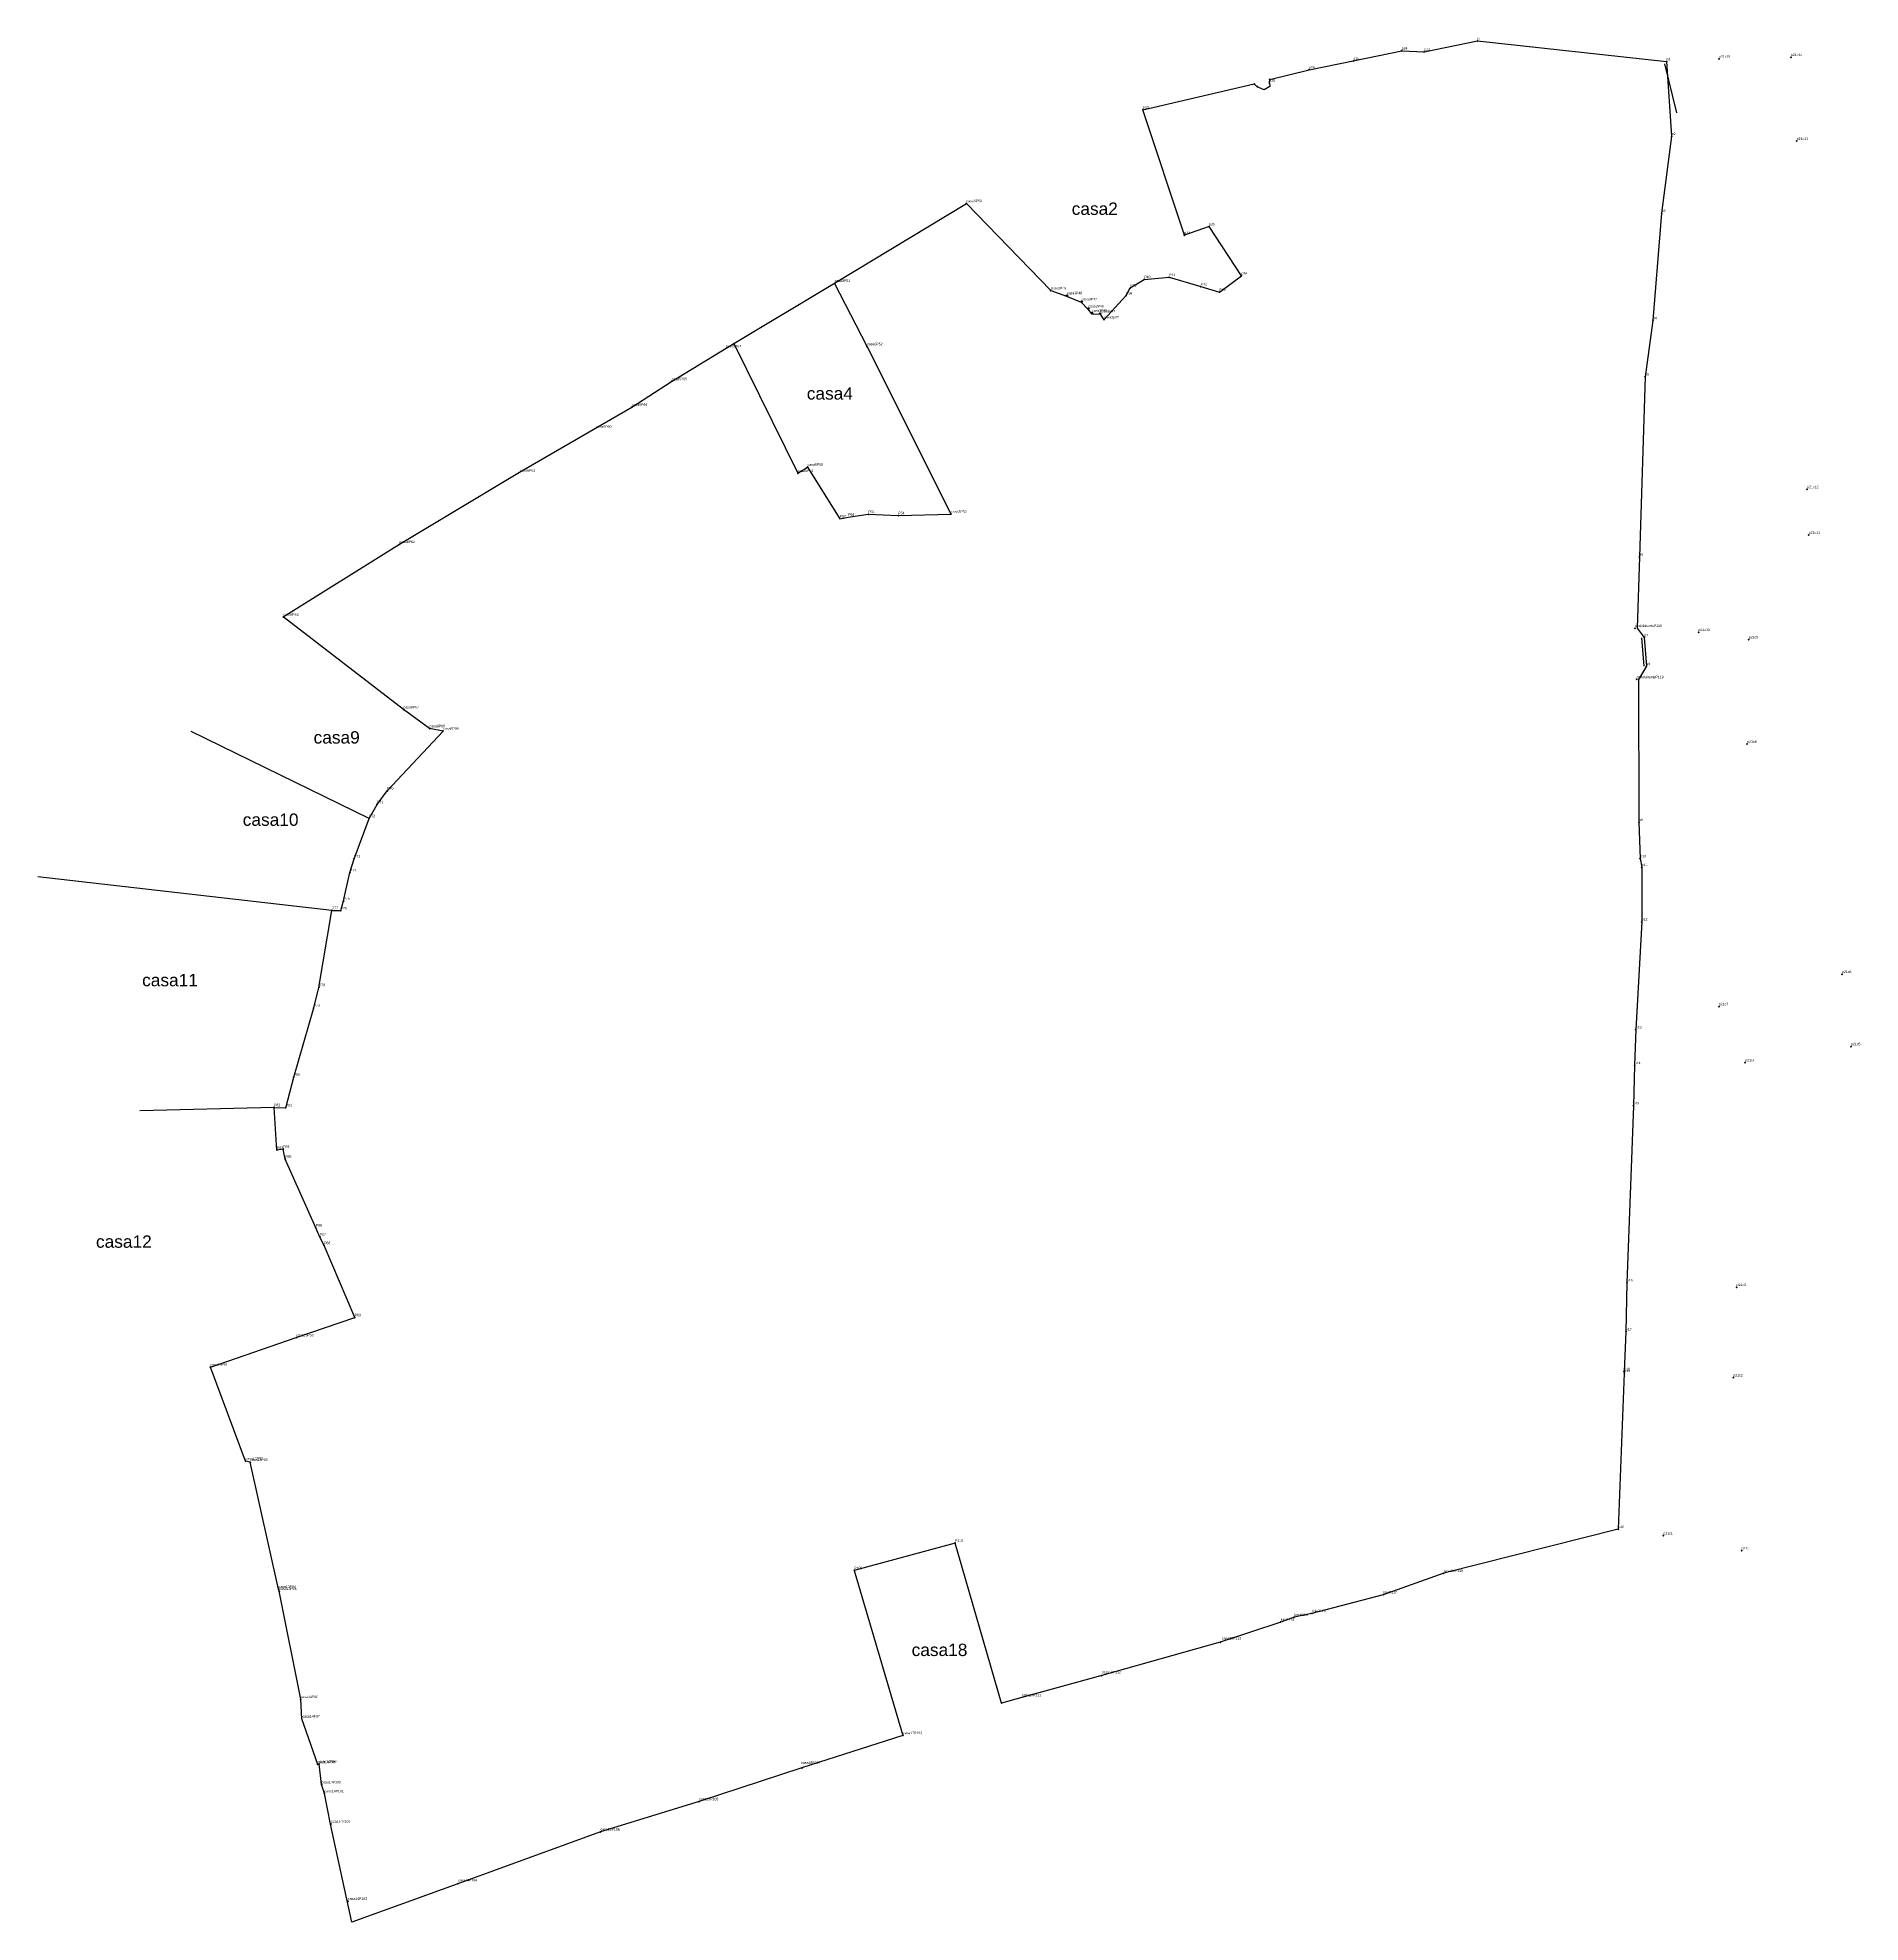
# Model space of a CAD drawing. Header units: millimetres. Extents: x 571067 to 574890, y 1333625 to 1334622.
# Drawn here: x 571067.5 to 571435.5, y 1334162.4 to 1334542.9 of the extents above; entities that cross this region are included whole.
import ezdxf

# ---------------------------------------------------------------- set-up
doc = ezdxf.new("R2010")
doc.units = ezdxf.units.MM
doc.layers.add('Point', color=5, linetype='Continuous', lineweight=100)
doc.layers.add('Point_Name', color=1, linetype='Continuous', lineweight=100)
doc.styles.get("Standard").update_dxf_attribs({"font": 'arial.ttf'})

msp = doc.modelspace()

# ---------------------------------------------------------------- linework, layer by layer
at = {"color": 4}
for points in [[(571316.15, 1334533.75), (571316.22, 1334534.44), (571324.16, 1334536.41), (571333.1, 1334538.18), (571342.87, 1334540.22), (571347.39, 1334540), (571358.18, 1334542.23), (571396.35, 1334538.06), (571397.38, 1334522.99), (571395.36, 1334507.44), (571393.61, 1334485.79), (571392.01, 1334474.42), (571390.86, 1334438.06), (571390.39, 1334423.64), (571391.86, 1334421.76), (571392.28, 1334415.98), (571390.71, 1334413.31), (571390.77, 1334384.48), (571391.01, 1334377.14), (571391.35, 1334375.39), (571391.33, 1334364.38), (571390.14, 1334342.62), (571389.91, 1334335.41), (571389.67, 1334327.26), (571388.33, 1334291.53), (571388.13, 1334281.63), (571387.79, 1334273.61), (571387.82, 1334273.28), (571386.6, 1334241.74), (571351.37, 1334232.86), (571339.14, 1334228.53), (571324.76, 1334224.77), (571321.16, 1334223.99), (571318.44, 1334223.02), (571306.25, 1334218.93), (571282.3, 1334212.22), (571266.19, 1334207.78), (571262.09, 1334206.65), (571252.7, 1334238.96), (571232.35, 1334233.44), (571242.18, 1334200.14), (571221.79, 1334193.56), (571201.02, 1334186.79), (571181.11, 1334180.67), (571152.32, 1334170.2), (571130.89, 1334162.41), (571126.57, 1334182.24), (571125.38, 1334188.38), (571124.79, 1334190.21), (571124.3, 1334194.37), (571124.01, 1334194.27), (571120.79, 1334203.48), (571120.58, 1334207.42), (571116.26, 1334229.24), (571116.11, 1334229.66), (571110.39, 1334255.29), (571109.46, 1334255.53), (571102.35, 1334274.5), (571119.7, 1334280.45), (571131.5, 1334284.5), (571125.32, 1334299.05), (571124.45, 1334300.75), (571123.63, 1334302.62), (571117.46, 1334316.48), (571117.05, 1334318.52), (571115.79, 1334318.3), (571115.21, 1334326.91), (571117.58, 1334326.85), (571119.17, 1334333.04), (571123.22, 1334347), (571124.25, 1334351.14), (571126.88, 1334366.67), (571128.66, 1334366.64), (571129.25, 1334368.6), (571130.53, 1334374.33), (571131.36, 1334377.11), (571134.39, 1334385.26), (571136, 1334388.07), (571138.05, 1334390.82), (571149.34, 1334402.9), (571146.6, 1334403.41), (571141.35, 1334407.23), (571117.06, 1334425.93), (571140.51, 1334440.6), (571164.74, 1334455.18), (571180.11, 1334464.04), (571187.44, 1334468.3), (571195.48, 1334473.48), (571208.06, 1334481.11), (571220.96, 1334454.94), (571222.92, 1334456.19), (571229.41, 1334445.74), (571231.11, 1334446.09), (571235.16, 1334446.65), (571241.24, 1334446.41), (571251.9, 1334446.71), (571234.95, 1334480.53), (571228.39, 1334493.31), (571255, 1334509.42), (571272.02, 1334491.81), (571275.22, 1334490.68), (571278.16, 1334489.47), (571279.5, 1334488.08), (571280.26, 1334487.14), (571281.97, 1334487.03), (571282.75, 1334485.94), (571287.24, 1334490.81), (571288.07, 1334492.36), (571290.91, 1334494.08), (571295.92, 1334494.51), (571302.31, 1334492.63), (571306.06, 1334491.5), (571310.52, 1334494.82), (571303.97, 1334504.74), (571298.99, 1334502.99), (571290.62, 1334528.32), (571313.1, 1334533.53)], [(571313.71, 1334532.98), (571313.71, 1334532.98), (571313.1, 1334533.53)], [(571316.15, 1334533.75), (571316.24, 1334533), (571315.13, 1334532.37), (571313.71, 1334532.98)], [(571208.06, 1334481.11), (571228.39, 1334493.31)], [(571134.39, 1334385.26), (571098.46, 1334402.82)], [(571126.88, 1334366.67), (571067.48, 1334373.5)], [(571115.21, 1334326.91), (571088.13, 1334326.26)]]:
    msp.add_lwpolyline(points, dxfattribs=at)
at = {"color": 4, "elevation": -399.17}
for points in [[(571395.94, 1334537.58), (571398.36, 1334527.69)], [(571391.32, 1334421.74), (571391.76, 1334416.02)]]:
    msp.add_lwpolyline(points, dxfattribs=at)
at = {"color": 4}
for centre in [(571275.27, 1334490.82), (571278.25, 1334489.59), (571279.62, 1334488.18), (571280.34, 1334487.28), (571281.98, 1334487.18)]:
    msp.add_circle(centre, 0.15, dxfattribs=at)
at = {"layer": 'Point', "color": 4}
for p in [(571342.87, 1334540.22, 6.46), (571358.18, 1334542.23, 4.94), (571324.16, 1334536.41, 7.03), (571333.1, 1334538.18, 6.45), (571347.39, 1334540, 6.72), (571396.35, 1334538.06), (571406.93, 1334538.56, -0.1), (571421.45, 1334538.91, -2.13), (571313.1, 1334533.53, 7.72), (571313.71, 1334532.98, 7.59), (571316.15, 1334533.75, 7.22), (571316.22, 1334534.44, 7.68), (571290.62, 1334528.32, 9.36), (571397.38, 1334522.99, 1), (571422.63, 1334522, -0.4), (571255, 1334509.42, 9.08), (571395.36, 1334507.44, 2.65), (571298.99, 1334502.99, 8.79), (571303.97, 1334504.74, 8.88), (571295.92, 1334494.51, 9.01), (571310.52, 1334494.82, 8.06), (571228.39, 1334493.31, 8.11), (571272.02, 1334491.81, 8.97), (571275.27, 1334490.82, 9.07), (571287.24, 1334490.81, 9.22), (571288.07, 1334492.36, 9.16), (571290.91, 1334494.08, 9.09), (571302.31, 1334492.63, 8.86), (571306.06, 1334491.5, 8.56), (571278.25, 1334489.59, 9.1), (571279.62, 1334488.18, 9.22), (571280.34, 1334487.28, 9.49), (571281.98, 1334487.18, 9.35), (571282.75, 1334485.94, 9.63), (571393.61, 1334485.79, 4.77), (571208.06, 1334481.11), (571234.95, 1334480.53, 8.54), (571195.48, 1334473.48, 5.7), (571392.01, 1334474.42, 6.48), (571187.44, 1334468.3, 5.86), (571220.96, 1334454.94, 7.12), (571222.92, 1334456.19, 7.89), (571424.73, 1334451.68, 4.5), (571235.16, 1334446.65, 8.43), (571241.24, 1334446.41, 8.9), (571251.9, 1334446.71, 9.93), (571425.05, 1334442.48, 4.53), (571140.51, 1334440.6, 6.03), (571390.86, 1334438.06, 9.83), (571117.06, 1334425.93, 6), (571389.99, 1334423.64, 10.27), (571402.81, 1334422.85, 7.25), (571391.86, 1334421.76, 7.33), (571412.93, 1334421.36, 6.92), (571392.28, 1334415.98, 7.45), (571390.31, 1334413.31, 10.6), (571141.35, 1334407.23, 6.26), (571146.6, 1334403.41, 6.1), (571149.34, 1334402.9, 6.06), (571412.62, 1334400.25, 8.46), (571136, 1334388.07, 6.74), (571138.05, 1334390.82, 6.64), (571134.39, 1334385.26, 6.81), (571390.77, 1334384.48, 13.06), (571131.36, 1334377.11, 7.26), (571391.01, 1334377.14, 12.92), (571130.53, 1334374.33, 7.31), (571391.35, 1334375.39, 12.97), (571126.88, 1334366.67, 7.28), (571128.66, 1334366.64, 7.19), (571129.25, 1334368.6, 7.38), (571391.33, 1334364.38, 13.23), (571431.77, 1334353.81, 11.81), (571124.25, 1334351.14, 8.35), (571123.22, 1334347, 8.44), (571406.91, 1334347.28, 11.01), (571390.14, 1334342.62, 13.89), (571433.59, 1334339.21, 11.59), (571389.91, 1334335.41, 14.12), (571412.22, 1334335.93, 11.38), (571119.17, 1334333.04, 9.09), (571389.67, 1334327.26, 14.52), (571115.21, 1334326.91, 9.85), (571117.58, 1334326.85, 9.61), (571115.79, 1334318.3, 10.76), (571117.05, 1334318.52, 10.1), (571117.46, 1334316.48, 10.31), (571123.63, 1334302.62, 11.31), (571124.45, 1334300.75, 11.3), (571125.32, 1334299.05, 11.16), (571388.33, 1334291.53, 15.85), (571410.48, 1334290.6, 13.42), (571131.5, 1334284.5, 11.88), (571388.13, 1334281.63, 15.81), (571119.7, 1334280.45, 12.63), (571102.35, 1334274.5, 14.78), (571387.79, 1334273.61, 15.7), (571387.82, 1334273.28, 15.64), (571409.84, 1334272.34, 14.42), (571109.46, 1334255.53, 14.81), (571110.39, 1334255.29, 14.85), (571386.6, 1334241.74, 16.11), (571395.71, 1334240.43, 15.68), (571252.7, 1334238.96, 12.9), (571411.49, 1334237.42, 16.15), (571232.35, 1334233.44, 11.72), (571351.37, 1334232.86, 16.3), (571116.11, 1334229.66, 15.01), (571116.26, 1334229.24, 15.04), (571339.14, 1334228.53, 14.84), (571324.76, 1334224.77, 14.93), (571318.44, 1334223.02, 14.75), (571321.16, 1334223.99, 14.72), (571306.25, 1334218.93), (571282.3, 1334212.22), (571120.58, 1334207.42, 15.44), (571262.09, 1334206.65), (571242.18, 1334200.14, 14.52), (571124.01, 1334194.27, 18.31), (571124.3, 1334194.37, 18.3), (571124.79, 1334190.21, 16.37), (571221.79, 1334193.56), (571125.38, 1334188.38, 16.29), (571201.02, 1334186.79, 13.55), (571126.72, 1334182.27, 16.67), (571181.11, 1334180.67, 17.45), (571152.32, 1334170.2), (571130.11, 1334166.67, 17.45)]:
    msp.add_point(p, dxfattribs=at)

# ---------------------------------------------------------------- texts
at = {"color": 4, "char_height": 2.5, "width": 6.1523, "attachment_point": 1}
for s, insert in [('casa2', (571276.25, 1334509.6, -399.17)), ('casa4', (571222.76, 1334472.31, -399.17)), ('casa9', (571123.19, 1334402.87, -399.17)), ('casa10', (571108.88, 1334386.26, -399.17)), ('casa11', (571088.57, 1334353.87, -399.17)), ('casa12', (571079.25, 1334301.08, -399.17)), ('casa18', (571243.93, 1334218.66, -399.17))]:
    msp.add_mtext(s, dxfattribs=dict(at, insert=insert))
at = {"layer": 'Point_Name', "color": 4}
for s, p in [('p24', (571342.87, 1334540.47, -399.17)), ('p23', (571347.39, 1334540.25, -399.17)), ('p', (571358.18, 1334542.48, -399.17)), ('p26', (571324.16, 1334536.66, -399.17)), ('p25', (571333.1, 1334538.43, -399.17)), ('p1', (571396.35, 1334538.31, -399.17)), ('p21c15', (571406.93, 1334538.81, -399.17)), ('p21c14', (571421.45, 1334539.16, -399.17)), ('p28', (571316.15, 1334534, -399.17)), ('p33', (571290.62, 1334528.57, -399.17)), ('p2', (571397.38, 1334523.24, -399.17)), ('p21c13', (571422.63, 1334522.25, -399.17)), ('casa3P50', (571255, 1334509.67, -399.17)), ('p3', (571395.36, 1334507.69, -399.17)), ('p34', (571298.99, 1334503.24, -399.17)), ('p35', (571303.97, 1334504.99, -399.17)), ('P40', (571290.91, 1334494.33, -399.17)), ('P41', (571295.92, 1334494.76, -399.17)), ('p36', (571310.52, 1334495.07, -399.17)), ('casa3P51', (571228.39, 1334493.56, -399.17)), ('casa3P49', (571272.02, 1334492.06, -399.17)), ('casa3P48', (571275.27, 1334491.07, -399.17)), ('P38', (571287.24, 1334491.06, -399.17)), ('P39', (571288.07, 1334492.61, -399.17)), ('P42', (571302.31, 1334492.88, -399.17)), ('P43', (571306.06, 1334491.75, -399.17)), ('casa3P47', (571278.25, 1334489.84, -399.17)), ('casa3P46', (571279.62, 1334488.43, -399.17)), ('casa3P45', (571280.34, 1334487.53, -399.17)), ('casa3P44', (571281.98, 1334487.43, -399.17)), ('casa3p37', (571282.75, 1334486.19, -399.17)), ('p4', (571393.61, 1334486.04, -399.17)), ('casa5P64', (571206.39, 1334480.35, -399.17)), ('casa3P52', (571234.95, 1334480.78, -399.17)), ('casa5P65', (571195.48, 1334473.73, -399.17)), ('p5', (571392.01, 1334474.67, -399.17)), ('casa5P66', (571187.44, 1334468.55, -399.17)), ('casa6P60', (571180.21, 1334464.12, -399.17)), ('casa5P58', (571222.92, 1334456.44, -399.17)), ('casa6P61', (571164.84, 1334455.25, -399.17)), ('casa5P59', (571220.96, 1334455.19, -399.17)), ('p21c12', (571424.73, 1334451.93, -399.17)), ('P57', (571229.41, 1334445.99, -399.17)), ('P56', (571231.11, 1334446.34, -399.17)), ('P55', (571235.16, 1334446.9, -399.17)), ('P54', (571241.24, 1334446.66, -399.17)), ('casa3P53', (571251.9, 1334446.96, -399.17)), ('casa8P62', (571140.51, 1334440.85, -399.17)), ('p21c11', (571425.05, 1334442.73, -399.17)), ('p6', (571390.86, 1334438.31, -399.17)), ('casa8P63', (571117.06, 1334426.18, -399.17)), ('codofaltanteP120', (571389.99, 1334423.89, -399.17)), ('p7', (571391.86, 1334422.01, -399.17)), ('p21c10', (571402.81, 1334423.1, -399.17)), ('p21c9', (571412.93, 1334421.61, -399.17)), ('p8', (571392.28, 1334416.23, -399.17)), ('codofaltanteP119', (571390.31, 1334413.56, -399.17)), ('casa8P67', (571141.35, 1334407.48, -399.17)), ('casa8P68', (571146.6, 1334403.66, -399.17)), ('casa8P69', (571149.34, 1334403.15, -399.17)), ('p21c8', (571412.62, 1334400.5, -399.17)), ('P71', (571136, 1334388.32, -399.17)), ('P70', (571138.05, 1334391.07, -399.17)), ('P72', (571134.39, 1334385.51, -399.17)), ('p9', (571390.77, 1334384.73, -399.17)), ('P73', (571131.36, 1334377.36, -399.17)), ('p10', (571391.01, 1334377.39, -399.17)), ('P74', (571130.53, 1334374.58, -399.17)), ('p11', (571391.35, 1334375.64, -399.17)), ('P75', (571129.25, 1334368.85, -399.17)), ('P77', (571126.88, 1334366.92, -399.17)), ('P76', (571128.66, 1334366.89, -399.17)), ('p12', (571391.33, 1334364.63, -399.17)), ('p21c6', (571431.77, 1334354.06, -399.17)), ('P78', (571124.25, 1334351.39, -399.17)), ('P79', (571123.22, 1334347.25, -399.17)), ('p21c7', (571406.91, 1334347.53, -399.17)), ('p13', (571390.14, 1334342.87, -399.17)), ('p21c5', (571433.59, 1334339.46, -399.17)), ('p14', (571389.91, 1334335.66, -399.17)), ('p21c4', (571412.22, 1334336.18, -399.17)), ('P80', (571119.17, 1334333.29, -399.17)), ('P82', (571115.21, 1334327.16, -399.17)), ('P81', (571117.58, 1334327.1, -399.17)), ('p15', (571389.67, 1334327.51, -399.17)), ('P83', (571115.79, 1334318.55, -399.17)), ('P84', (571117.05, 1334318.77, -399.17)), ('P85', (571117.46, 1334316.73, -399.17)), ('P86', (571123.63, 1334302.87, -399.17)), ('P87', (571124.45, 1334301, -399.17)), ('P88', (571125.32, 1334299.3, -399.17)), ('p16', (571388.33, 1334291.78, -399.17)), ('p21c3', (571410.48, 1334290.85, -399.17)), ('P89', (571131.5, 1334284.75, -399.17)), ('p17', (571388.13, 1334281.88, -399.17)), ('casa13P90', (571119.7, 1334280.7, -399.17)), ('casa13P91', (571102.35, 1334274.75, -399.17)), ('p18', (571387.79, 1334273.86, -399.17)), ('p19', (571387.82, 1334273.53, -399.17)), ('p21c2', (571409.84, 1334272.59, -399.17)), ('casa13P92', (571109.46, 1334255.78, -399.17)), ('casa13P93', (571110.39, 1334255.54, -399.17)), ('P110', (571252.7, 1334239.21, -399.17)), ('p20', (571386.6, 1334241.99, -399.17)), ('p21c1', (571395.71, 1334240.68, -399.17)), ('p21c', (571411.49, 1334237.67, -399.17)), ('P109', (571232.35, 1334233.69, -399.17)), ('casa34P118', (571351.37, 1334233.11, -399.17)), ('casa13P94', (571116.11, 1334229.91, -399.17)), ('casa13P95', (571116.26, 1334229.49, -399.17)), ('loteP117', (571339.14, 1334228.78, -399.17)), ('loteP115', (571321.16, 1334224.24, -399.17)), ('loteP116', (571324.76, 1334225.02, -399.17)), ('loteP114', (571318.44, 1334223.27, -399.17)), ('casa20P113', (571306.57, 1334219.48, -399.17)), ('casa19P112', (571282.3, 1334212.67, -399.17)), ('casa14P96', (571120.58, 1334207.67, -399.17)), ('casa19P111', (571266.19, 1334208.03, -399.17)), ('casa14P97', (571120.94, 1334203.73, -399.17)), ('casa17P108', (571242.18, 1334200.39, -399.17)), ('casa14P98', (571124.01, 1334194.52, -399.17)), ('casa14P99', (571124.3, 1334194.62, -399.17)), ('casa16P107', (571221.62, 1334194.39, -399.17)), ('casa14P100', (571124.79, 1334190.46, -399.17)), ('casa14P101', (571125.38, 1334188.63, -399.17)), ('casa15P105', (571201.02, 1334187.04, -399.17)), ('casa14P102', (571126.72, 1334182.52, -399.17)), ('casa15P106', (571181.11, 1334180.92, -399.17)), ('casa14P104', (571152.32, 1334170.65, -399.17)), ('casa14P103', (571130.11, 1334166.92, -399.17))]:
    msp.add_text(s, height=0.5, dxfattribs=at).set_placement(p)

doc.saveas('drawing.dxf')
